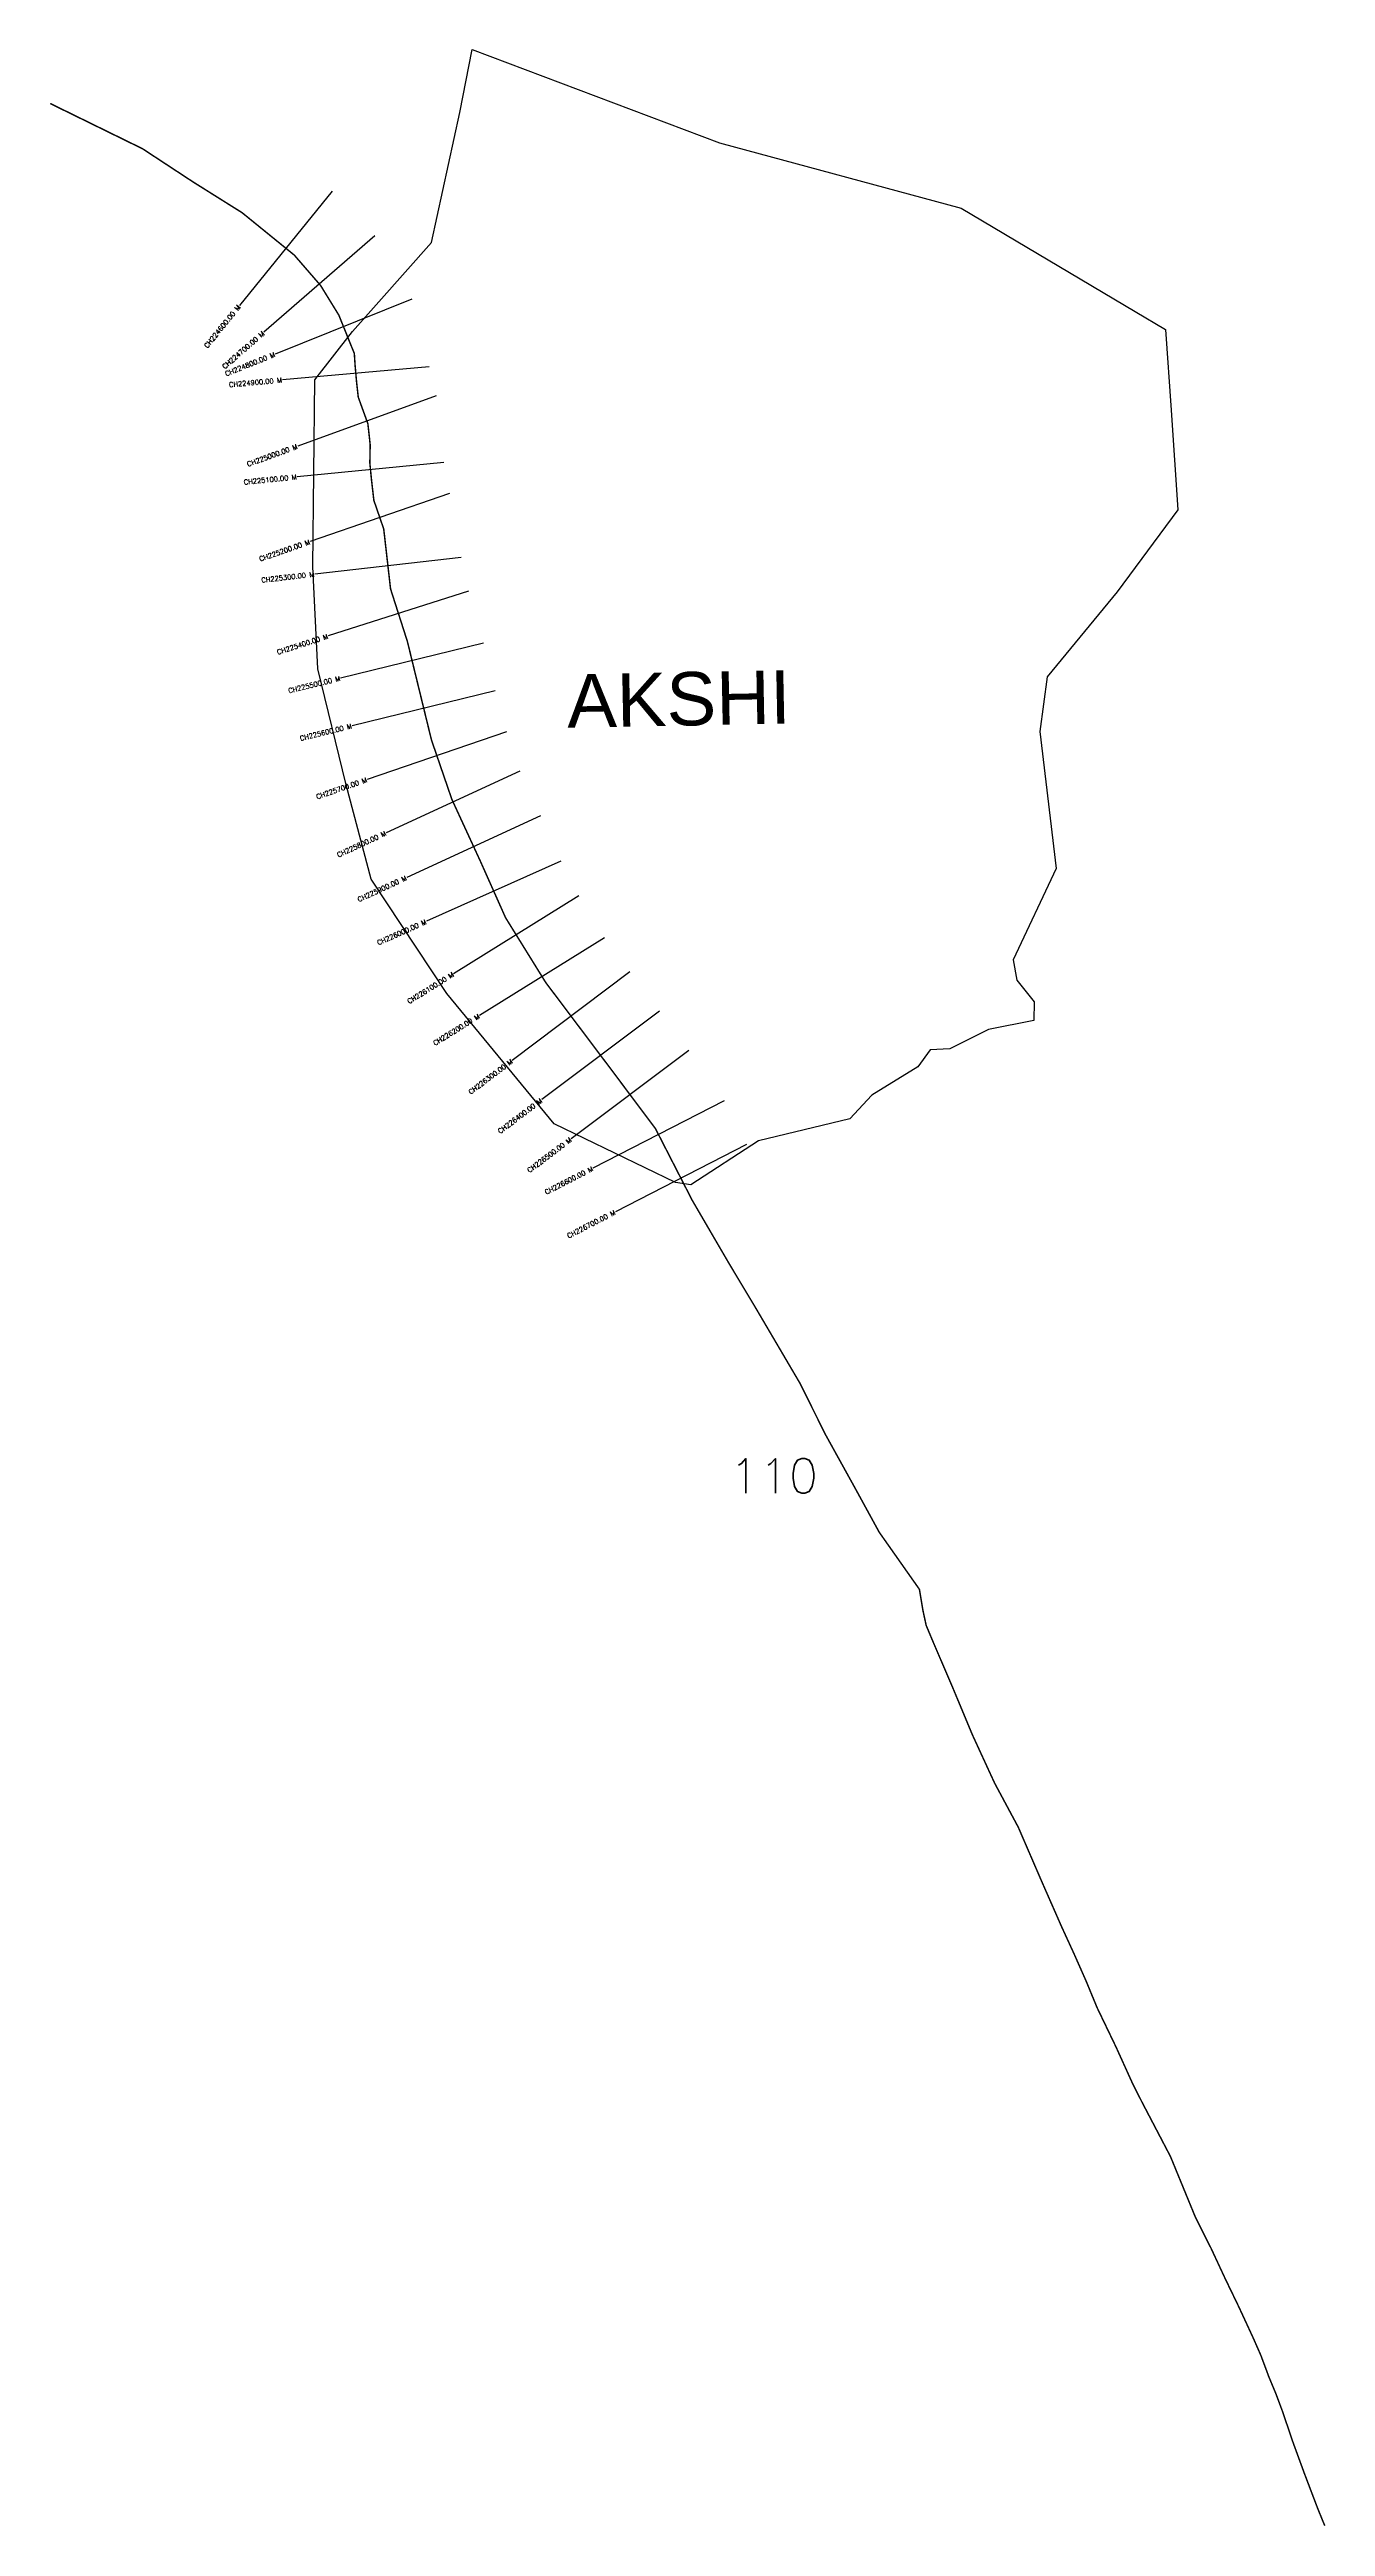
# Model space of a CAD drawing. Header units: metres. Extents: x 276130 to 278730, y 2057151 to 2062196.
import ezdxf
from ezdxf.enums import TextEntityAlignment as Align

# ---------------------------------------------------------------- set-up
doc = ezdxf.new("R2010")
doc.units = ezdxf.units.M
doc.header["$MEASUREMENT"] = 0
for name, color, linetype in [('CS', 134, 'Continuous'), ('CSMark', 6, 'Continuous'), ('NATURALLY PROTECTED', 3, 'Continuous'), ('village', 3, 'Continuous'), ('VILLAGE NAME', 250, 'Continuous')]:
    doc.layers.add(name, color=color, linetype=linetype)
doc.styles.get("Standard").update_dxf_attribs({"font": 'simplex.shx'})

msp = doc.modelspace()

# ---------------------------------------------------------------- linework, layer by layer
at = {"color": 6, "flags": 128}
msp.add_lwpolyline([(278136.6, 2060256.3), (278135.3, 2060217.8)], dxfattribs=at)
at = {"layer": 'CS'}
for p, q in [((276706.1, 2061907.3), (276516.9, 2061674.5)), ((276792.9, 2061816.5), (276566.4, 2061619.8)), ((276868, 2061687.4), (276589.7, 2061575.5)), ((276903.5, 2061549.1), (276604.6, 2061522.6)), ((276917.5, 2061490.5), (276635.6, 2061387.9)), ((276933.2, 2061354.6), (276634.6, 2061325.2)), ((276944.7, 2061291.3), (276661.1, 2061193.3)), ((276968.5, 2061161.1), (276670.4, 2061127.2)), ((276983.7, 2061092.7), (276698, 2061001.2)), ((277014.4, 2060986.6), (276723, 2060915.3)), ((277038.1, 2060889.5), (276746.7, 2060818.2)), ((277061, 2060806.3), (276777.3, 2060708.8)), ((277088.3, 2060726), (276815.9, 2060600.4)), ((277130.2, 2060635.2), (276857.8, 2060509.6)), ((277172.1, 2060542.3), (276898.1, 2060420.2)), ((277208.2, 2060471.6), (276953.3, 2060313.4)), ((277260.9, 2060386.6), (277006, 2060228.5)), ((277312.4, 2060317.1), (277072.7, 2060136.7)), ((277372.5, 2060237.2), (277132.8, 2060056.8)), ((277432.7, 2060157), (277192.7, 2059977)), ((277504.3, 2060054.2), (277237.3, 2059917.4)), ((277549.9, 2059965.2), (277282.9, 2059828.4))]:
    msp.add_line(p, q, dxfattribs=at)
at = {"layer": 'NATURALLY PROTECTED', "const_width": 3, "flags": 128}
msp.add_lwpolyline([(276131.4, 2062085.7), (276319.4, 2061993.6), (276422.2, 2061926.1), (276522.5, 2061863.2), (276628.6, 2061777), (276682.2, 2061715.2), (276719.5, 2061654.6), (276751, 2061576.5), (276752.5, 2061553.4), (276755.5, 2061519.2), (276759, 2061487.6), (276778.6, 2061433.7), (276783.3, 2061390.8), (276782.6, 2061353.4), (276786.1, 2061318.1), (276790.8, 2061277.4), (276810.9, 2061219.1), (276824.8, 2061097.1), (276859.1, 2060990.1), (276908.2, 2060789.3), (276949.8, 2060668.2), (277007.8, 2060542.5), (277059.2, 2060427.3), (277141, 2060295.4), (277275.3, 2060117), (277364.7, 2059997.6), (277439.6, 2059851.6), (277515, 2059722.3), (277567.5, 2059634.8), (277658.5, 2059480.1), (277711.7, 2059373.4), (277771.4, 2059265.5), (277820.5, 2059175.8), (277902.4, 2059059.5), (277909.8, 2059015.6), (277916.2, 2058986), (277931, 2058950.8), (277970.7, 2058858.3), (278010.5, 2058762.9), (278055.7, 2058664.7), (278103.9, 2058574.9), (278151.5, 2058464.8), (278192.3, 2058372), (278217.6, 2058316.9), (278242.1, 2058261.6), (278264.5, 2058207.4), (278303.1, 2058127.2), (278336.1, 2058054.4), (278355.7, 2058015.5), (278414, 2057904.2), (278465.1, 2057779.9), (278496.9, 2057716.9), (278524.9, 2057656.7), (278553.7, 2057597.1), (278583.1, 2057533.5), (278598.2, 2057499.2), (278614.6, 2057455.2), (278628.8, 2057421.1), (278642.2, 2057385.3), (278663.7, 2057322), (278686.6, 2057259.4), (278714, 2057187.4), (278728.4, 2057152.2)], dxfattribs=at)
at = {"layer": 'village', "color": 6}
for points in [[(276670.7, 2061522.6, 0), (276747.4, 2061621.6, 0), (276908.1, 2061802.6, 0), (276966.3, 2062067.2, 0), (276991.3, 2062195.7, 0), (277494.9, 2062005.4, 0), (277987.5, 2061872.3, 0), (278341.9, 2061661.9, 0), (278403.9, 2061625.1, 0), (278415.1, 2061461.4, 0), (278428.9, 2061257.9, 0), (278305.1, 2061091.2, 0), (278162.9, 2060918.1, 0), (278147.5, 2060806.7, 0), (278181.4, 2060527.3, 0), (278093.8, 2060341.7, 0), (278101, 2060300.5, 0), (278136.6, 2060256.3, 0)], [(278135.3, 2060217.8, 0), (278043.4, 2060199.4, 0), (277964.3, 2060160.6, 0), (277924.1, 2060158.5, 0), (277899.1, 2060123.9, 0), (277805.7, 2060065.7, 0), (277760.6, 2060017.9, 0), (277574.3, 2059972.8, 0), (277436.8, 2059883.3, 0), (277405.1, 2059888.1, 0), (277158.4, 2060007.5, 0), (276939.2, 2060273.1, 0), (276785.4, 2060505.8, 0), (276734.5, 2060697.7, 0), (276676.5, 2060934.5, 0), (276666.3, 2061142.4, 0), (276670.7, 2061522.6, 0)]]:
    msp.add_polyline3d(points, dxfattribs=at)

# ---------------------------------------------------------------- texts
at = {"insert": (277516, 2059325.6), "char_height": 70, "attachment_point": 1}
msp.add_mtext_dynamic_manual_height_columns('110', width=95.172, gutter_width=1, heights=[0], dxfattribs=at)
at = {"layer": 'CSMark'}
for s, rotation, p in [('CH224600.00 M', 50.8995, (276516.2, 2061673.7)), ('CH224700.00 M', 40.9727, (276565.7, 2061619.1)), ('CH224800.00 M', 21.9164, (276588.8, 2061575.1)), ('CH224900.00 M', 5.0663, (276603.6, 2061522.5)), ('CH225000.00 M', 19.9895, (276634.7, 2061387.6)), ('CH225100.00 M', 5.639, (276633.6, 2061325.1)), ('CH225200.00 M', 19.0695, (276660.2, 2061193)), ('CH225300.00 M', 6.4961, (276669.4, 2061127.1)), ('CH225400.00 M', 17.7551, (276697.1, 2061000.9)), ('CH225500.00 M', 13.7426, (276722, 2060915.1)), ('CH225600.00 M', 13.7426, (276745.7, 2060818)), ('CH225700.00 M', 18.9718, (276776.3, 2060708.5)), ('CH225800.00 M', 24.7653, (276815, 2060599.9)), ('CH225900.00 M', 24.7653, (276856.9, 2060509.1)), ('CH226000.00 M', 24.0286, (276897.2, 2060419.7)), ('CH226100.00 M', 31.8078, (276952.4, 2060312.9)), ('CH226200.00 M', 31.8078, (277005.1, 2060227.9)), ('CH226300.00 M', 36.9689, (277071.9, 2060136.1)), ('CH226400.00 M', 36.9689, (277132, 2060056.2)), ('CH226500.00 M', 36.8607, (277191.9, 2059976.4)), ('CH226600.00 M', 27.1342, (277236.4, 2059917)), ('CH226700.00 M', 27.1342, (277282, 2059828))]:
    msp.add_text(s, height=10, rotation=rotation, dxfattribs=at).set_placement(p, align=Align.MIDDLE_RIGHT)
at = {"layer": 'VILLAGE NAME', "insert": (277183.2, 2060922.9), "char_height": 108.748, "attachment_point": 1, "rotation": 1.1028}
msp.add_mtext_dynamic_manual_height_columns('{\\fArial|b0|i0|c0|p34;AKSHI}', width=726.929, gutter_width=543.7, heights=[0], dxfattribs=at)

doc.saveas('drawing.dxf')
